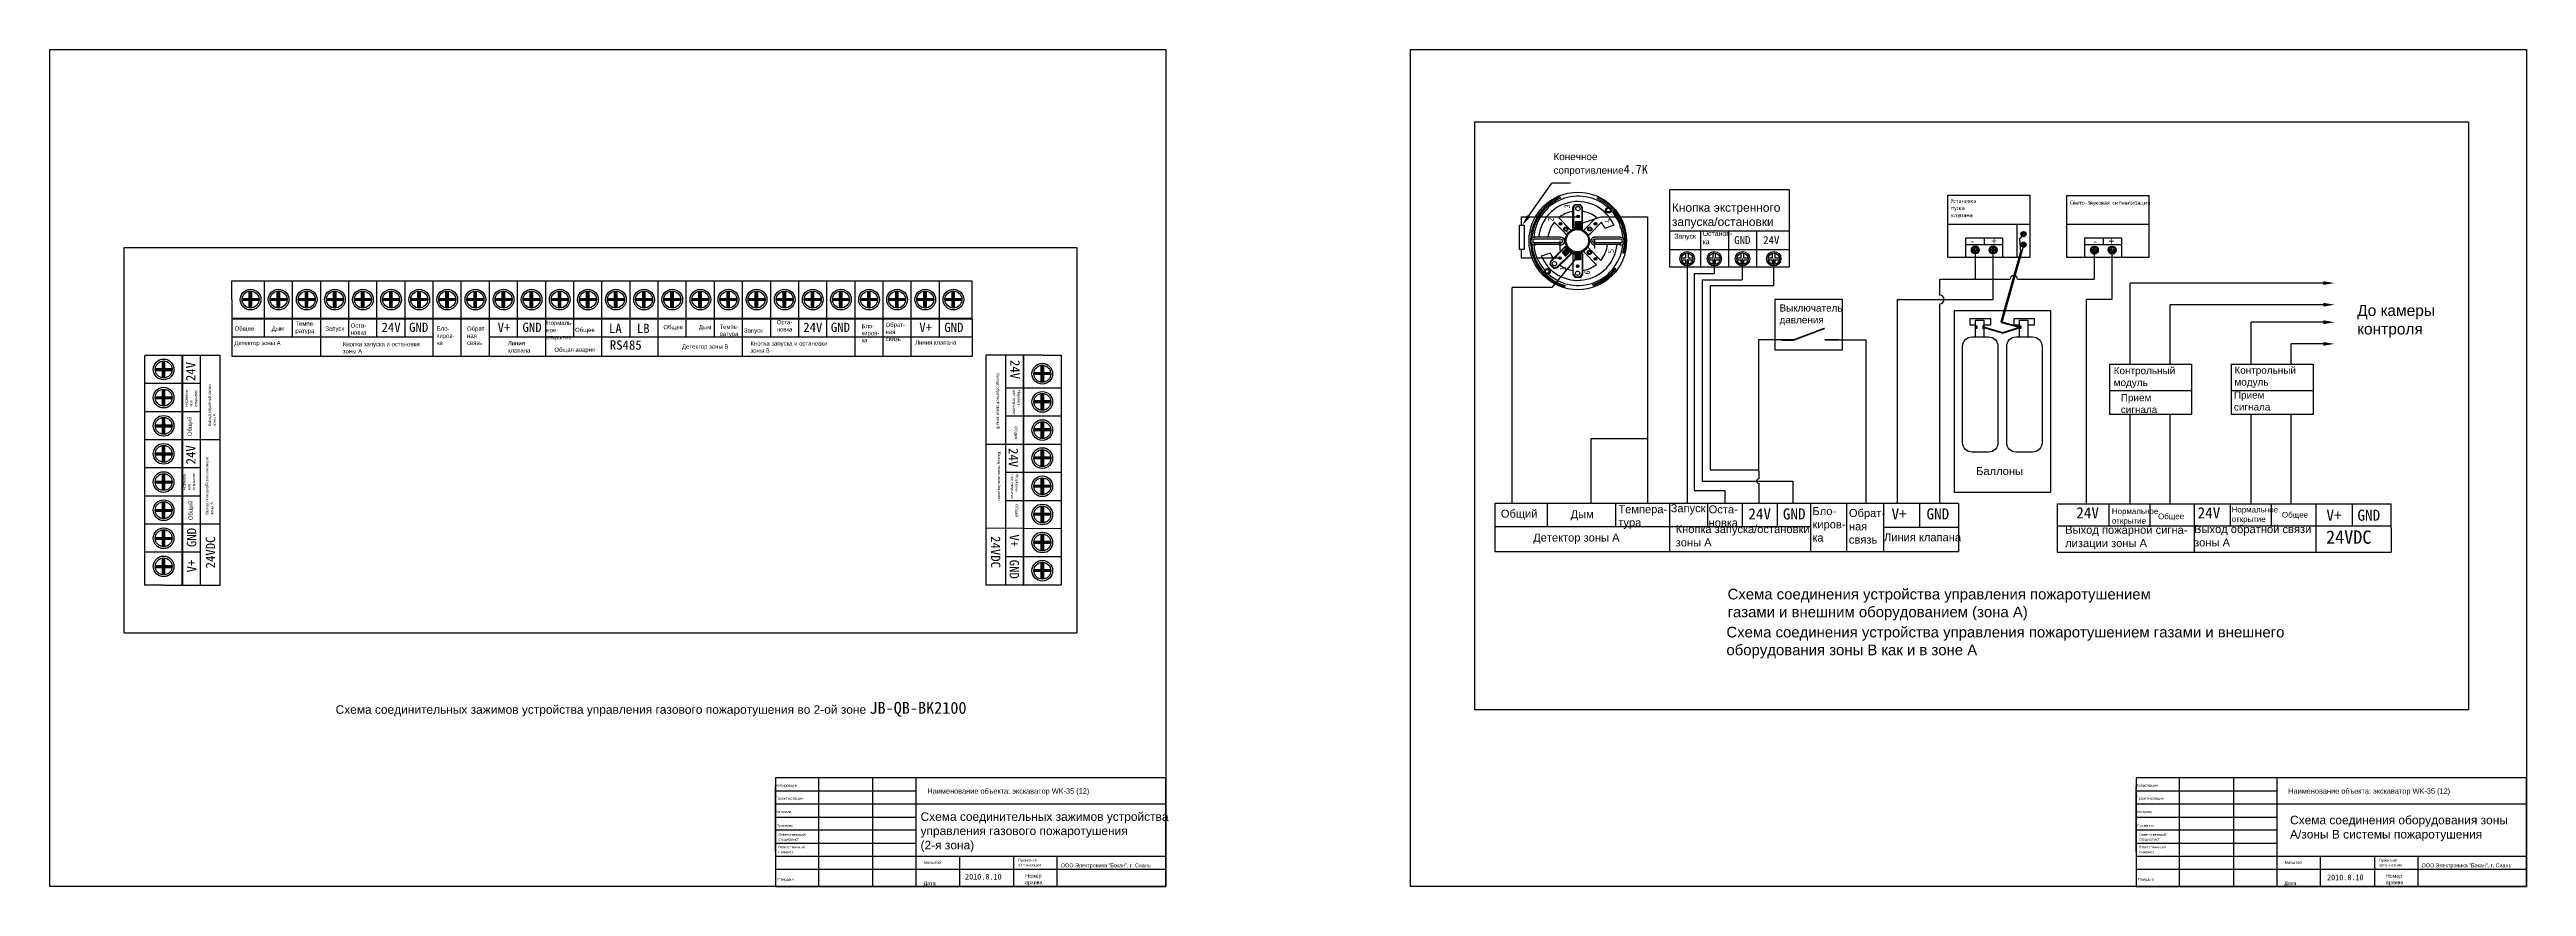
# Model space of a CAD drawing. Extents: x 48388 to 147340, y 33806 to 122092.
# Drawn here: x 81004 to 98419, y 61058 to 66939 of the extents above; entities that cross this region are included whole.
import ezdxf

# ---------------------------------------------------------------- set-up
doc = ezdxf.new("R2010")
doc.units = 0
doc.header["$LTSCALE"] = 1000
doc.header["$MEASUREMENT"] = 0
doc.layers.get('0').update_dxf_attribs({"linetype": 'CONTINUOUS'})
doc.styles.add('_TEL_DIM', font='SIMPLEX', dxfattribs={"width": 0.8, "height": 3.5, "bigfont": 'HZTXT'})
doc.styles.get("Standard").update_dxf_attribs({"font": 'GBENOR', "bigfont": 'GBCBIG'})

msp = doc.modelspace()

# ---------------------------------------------------------------- texts
at = {"attachment_point": 1}
for s, insert, char_height, width in [('{\\fArial|b0|i0|c204|p34;\\H0.8x;Конечное сопротивление\\fSimSun|b0|i0|c134|p2;\\H1.25x;4.7K}', (91578, 66212), 62.5, 921.92), ('{\\fArial|b0|i0|c204|p34;\\H0.768x;Кнопка экстренного \\fArial|b0|i0|c0|p34;\\P\\fArial|b0|i0|c204|p34;запуска/остановки}', (92411, 65859), 78.12, 1475.07), ('{\\fArial|b0|i0|c204|p34;\\H0.625x;Останов-\\Pка}', (92627, 65664), 56, 166.79), ('{\\fArial|b0|i0|c204|p34;Запуск}', (92427, 65645), 35, 166.79), ('{\\f宋体|b0|i0|c134|p54;GND}', (92849, 65628), 56, 166.79), ('{\\f宋体|b0|i0|c134|p54;24V}', (93052, 65628), 56, 166.79), ('{\\f黑体|b0|i0|c134|p2;-}', (94506, 65621), 54.78, 71.08), ('{\\f黑体|b0|i0|c134|p2;+}', (94657, 65621), 54.78, 71.08), ('{\\f宋体|b0|i0|c134|p54;-}', (95368, 65620), 54.78, 71.08), ('{\\f宋体|b0|i0|c134|p54;+}', (95482, 65620), 54.78, 71.08), ('{\\fArial|b0|i0|c204|p34;\\H0.64809x;Выключатель\\Pдавления}', (93167, 65148), 77.15, 682.05), ('{\\fArial|b0|i0|c204|p34;\\H0.832x;До камеры\\Pконтроля}', (97229, 65145), 93.75, 2645.25), ('{\\fArial|b0|i0|c204|p34;\\H0.60876x;Общее}', (82305, 64993), 49.28, 143.97), ('{\\fArial|b0|i0|c204|p34;Дым}', (82566, 64994), 30, 143.97), ('{\\fArial|b0|i0|c204|p34;Темпе-\\Pратура}', (82732, 65028), 30, 143.97), ('{\\fArial|b0|i0|c204|p34;Запуск}', (82943, 64993), 30, 143.97), ('{\\fArial|b0|i0|c204|p34;Оста-\\Pновка}', (83121, 65015), 30, 143.97), ('{\\f宋体|b0|i0|c134|p54;24V}', (83338, 65020), 65.89, 192.5), ('{\\f宋体|b0|i0|c134|p54;GND}', (83532, 65020), 65.89, 192.5), ('{\\fArial|b0|i0|c204|p34;Бло-\\Pкиров-\\Pка}', (83727, 64993), 30, 143.97), ('{\\fArial|b0|i0|c204|p34;Обрат-\\Pная\\Pсвязь}', (83939, 64993), 30, 143.97), ('{\\f宋体|b0|i0|c134|p54;V+}', (84154, 65020), 65.89, 192.5), ('{\\f宋体|b0|i0|c134|p54;GND}', (84329, 65020), 65.89, 192.5), ('{\\fArial|b0|i0|c204|p34;Нормаль-\\Pное открытие}', (84496, 65033), 30, 143.97), ('{\\fArial|b0|i0|c204|p34;Общее}', (84699, 64984), 30, 143.97), ('{\\f宋体|b0|i0|c134|p54;LA}', (84937, 65012), 65.89, 192.5), ('{\\f宋体|b0|i0|c134|p54;LB}', (85133, 65012), 65.89, 192.5), ('{\\fArial|b0|i0|c204|p34;\\H0.60876x;Общее}', (85320, 65004), 49.28, 143.97), ('{\\fArial|b0|i0|c204|p34;Дым}', (85569, 65004), 30, 143.97), ('{\\fArial|b0|i0|c204|p34;Темпе-\\Pратура}', (85714, 65006), 30, 143.97), ('{\\fArial|b0|i0|c204|p34;Запуск}', (85887, 64980), 30, 143.97), ('{\\fArial|b0|i0|c204|p34;Оста-\\Pновка}', (86117, 65038), 30, 143.97), ('{\\f宋体|b0|i0|c134|p54;24V}', (86303, 65020), 65.89, 192.5), ('{\\f宋体|b0|i0|c134|p54;GND}', (86497, 65020), 65.89, 192.5), ('{\\fArial|b0|i0|c204|p34;Бло-\\Pкиров-\\Pка}', (86713, 65011), 30, 143.97), ('{\\fArial|b0|i0|c204|p34;Обрат-\\Pная\\Pсвязь}', (86882, 65020), 30, 143.97), ('{\\f宋体|b0|i0|c134|p54;V+}', (87119, 65020), 65.89, 192.5), ('{\\f宋体|b0|i0|c134|p54;GND}', (87295, 65020), 65.89, 192.5), ('{\\fArial|b0|i0|c204|p34;Детектор зоны А}', (82303, 64892), 30, 461.55), ('{\\fArial|b0|i0|c204|p34;Кнопка запуска и остановки зоны А}', (83066, 64884), 30, 583.1), ('{\\fArial|b0|i0|c204|p34;\\H0.60876x;Линия клапана}', (84226, 64890), 49.28, 167.39), ('{\\fArial|b0|i0|c204|p34;Общая авария}', (84553, 64845), 30, 424.69), ('{\\f宋体|b0|i0|c134|p54;RS485}', (84943, 64896), 65.89, 276.71), ('{\\fArial|b0|i0|c204|p34;Детектор зоны \\fArial|b0|i0|c0|p34;B}', (85451, 64867), 30, 461.55), ('{\\fArial|b0|i0|c204|p34;Кнопка запуска и остановки зоны \\fArial|b0|i0|c0|p34;B}', (85932, 64889), 30, 583.1), ('{\\fArial|b0|i0|c204|p34;\\H0.60876x;Линия клапана}', (87090, 64896), 49.28, 288.17), ('{\\fArial|b0|i0|c204|p34;\\H0.52884x;Контрольный \\Pмодуль}', (95517, 64708), 94.55, 835.84), ('{\\fArial|b0|i0|c204|p34;\\H0.52884x;Контрольный \\Pмодуль}', (96366, 64711), 94.55, 835.84), ('{\\fArial|b0|i0|c204|p34;\\H0.66667x;Прием сигнала}', (95567, 64518), 75, 450.78), ('{\\fArial|b0|i0|c204|p34;\\H0.66667x;Прием сигнала}', (96362, 64536), 75, 450.78), ('{\\fArial|b0|i0|c204|p34;\\H0.5923x;Баллоны}', (94550, 64005), 94.55, 835.84), ('{\\fArial|b0|i0|c204|p34;Запуск}', (92402, 63744), 56, 290.33), ('{\\fArial|b0|i0|c204|p34;\\H0.7168x;Общий}', (91208, 63706), 78.12, 290.33), ('{\\fArial|b0|i0|c204|p34;Дым}', (91698, 63702), 56, 290), ('{\\fArial|b0|i0|c204|p34;Темпера-\\Pтура}', (92034, 63737), 56, 290.33), ('{\\fArial|b0|i0|c204|p34;\\H0.59733x;Кнопка запуска/остановки зоны А}', (92437, 63597), 93.75, 944.34), ('{\\fArial|b0|i0|c204|p34;\\H0.7168x;Оста-\\Pновка}', (92669, 63736), 78.12, 290.33), ('{\\f宋体|b0|i0|c134|p2;24V}', (92948, 63715), 78.12, 290.33), ('{\\f宋体|b0|i0|c134|p2;GND}', (93191, 63715), 78.12, 290.33), ('{\\fArial|b0|i0|c204|p34;\\H0.59733x;Бло-\\Pкиров-\\Pка}', (93399, 63724), 93.75, 117.04), ('{\\fArial|b0|i0|c204|p34;\\H0.59733x;Обрат-\\Pная\\Pсвязь}', (93655, 63710), 93.75, 117.04), ('{\\f宋体|b0|i0|c134|p2;V+}', (93955, 63715), 78.12, 290.33), ('{\\f宋体|b0|i0|c134|p2;GND}', (94201, 63715), 78.12, 290.33), ('{\\fArial|b0|i0|c204|p34;\\H0.59733x;Выход пожарной сигна-\\Pлизации зоны А}', (95176, 63592), 93.75, 921.92), ('{\\f宋体|b0|i0|c134|p2;24V}', (95254, 63723), 78.12, 290.33), ('{\\fArial|b0|i0|c204|p34;\\H0.512x;Нормальное\\Pоткрытие}', (95504, 63715), 78.12, 290.33), ('{\\fArial|b0|i0|c204|p34;\\H0.512x;Общее}', (95829, 63679), 78.12, 290.33), ('{\\fArial|b0|i0|c204|p34;\\H0.59733x;Выход обратной связи\\Pзоны А}', (96082, 63597), 93.75, 921.92), ('{\\f宋体|b0|i0|c134|p2;24V}', (96107, 63723), 78.12, 290.33), ('{\\fArial|b0|i0|c204|p34;\\H0.512x;Нормальное\\Pоткрытие}', (96346, 63726), 78.12, 290.33), ('{\\fArial|b0|i0|c204|p34;\\H0.512x;Общее}', (96700, 63690), 78.12, 290.33), ('{\\f宋体|b0|i0|c134|p2;V+}', (97013, 63706), 78.12, 290.33), ('{\\f宋体|b0|i0|c134|p2;GND}', (97231, 63706), 78.12, 290.33), ('{\\fArial|b0|i0|c204|p34;\\H0.59733x;Детектор зоны А}', (91435, 63538), 93.75, 921.92), ('{\\fArial|b0|i0|c204|p34;\\H0.59733x;Линия клапана}', (93902, 63540), 93.75, 561.24), ('{\\f黑体|b0|i0|c134|p2;24VDC}', (97010, 63560), 93.75, 383.7), ('{\\fArial|b0|i0|c204|p34;\\H0.75x;Схема соединения устройства управления пожаротушением газами и внешним оборудованием (зона А)}', (92802, 63150), 100, 3021.24), ('{\\fArial|b0|i0|c204|p34;\\H0.75x;Схема соединения устройства управления пожаротушением газами и внешнего оборудования зоны В как и в зоне А}', (92794, 62883), 100, 3923), ('{\\fArial|b0|i0|c204|p34;\\H0.7174x;Схема соединительных зажимов устройства управления газового пожаротушения во 2-ой зоне \\fSimSun|b0|i0|c134|p54;\\H1.3939x;JB-QB-BK2100}', (83015, 62355), 83.635, 4494.71), ('{\\fArial|b0|i0|c204|p34;\\H0.51191x;Наименование объекта: экскаватор \\fArial|b0|i0|c0|p34;WK-35 (12)}', (87176, 61747), 72.28, 1243.69), ('{\\fArial|b0|i0|c204|p34;\\H0.51191x;Наименование объекта: экскаватор \\fArial|b0|i0|c0|p34;WK-35 (12)}', (96744, 61747), 72.28, 1243.69), ('{\\fArial|b0|i0|c204|p34;\\H0.7174x;Схема соединительных зажимов устройства \\fArial|b0|i0|c0|p34;\\P\\fArial|b0|i0|c204|p34;управления газового пожаротушения \\fArial|b0|i0|c0|p34;\\P\\fArial|b0|i0|c204|p34;(2-я зона)}', (87128, 61579), 83.64, 4494.71), ('{\\fArial|b0|i0|c204|p34;\\H0.75x;Схема соединения оборудования зоны А/зоны В системы пожаротушения}', (96757, 61555), 80, 1554.21), ('{\\fSimHei|b0|i0|c134|p2;2010.8.10}', (87441, 61147), 40, 306.82), ('{\\fArial|b0|i0|c204|p34;\\H0.58442x;ООО Электроника "Бокан", г. Сиань}', (88115, 61220), 46.2, 1147.08), ('{\\fSimHei|b0|i0|c134|p2;2010.8.10}', (97017, 61142), 40, 306.82), ('{\\fArial|b0|i0|c204|p34;\\H0.58442x;ООО Электроника "Бокан", г. Сиань}', (97682, 61220), 46.2, 1147.08)]:
    msp.add_mtext(s, dxfattribs=dict(at, insert=insert, char_height=char_height, width=width))
for s, insert, char_height, width, rotation in [('{\\f黑体|b0|i0|c134|p2;3}', (91655, 65823), 39.61, 8.3, 90), ('2', (91539, 65730), 39.6, 14.52, 90), ('4', (91938, 65720), 39.6, 4.15, 90), ('5', (91963, 65508), 39.6, 8.3, 90), ('{\\f黑体|b0|i0|c134|p2;1}', (91624, 65386), 39.61, 16.6, 90), ('{\\f黑体|b0|i0|c134|p2;6}', (91795, 65359), 39.61, 8.3, 90), ('{\\f宋体|b0|i0|c134|p54;24V}', (81963, 64609), 65.89, 192.5, 90), ('{\\fArial|b0|i0|c204|p34;\\H0.40584x;Выход обратной связи\\fArial|b0|i0|c0|p34; \\fArial|b0|i0|c204|p34;зоны В}', (87683, 64664), 49.28, 421.25, 270), ('{\\f宋体|b0|i0|c134|p54;24V}', (87826, 64758), 65.89, 192.5, 270), ('{\\fArial|b0|i0|c204|p34;Нормаль-\\Pное открытие}', (81955, 64429), 20, 143.97, 90), ('{\\fArial|b0|i0|c204|p34;\\H0.40584x;Выход обратной связи\\Pзоны А}', (82119, 64291), 49.28, 499.59, 90), ('{\\fArial|b0|i0|c204|p34;\\H0.40584x;Нормаль-\\Pное открытие}', (87830, 64547), 49.28, 180.12, 270), ('{\\fArial|b0|i0|c204|p34;Общий}', (81974, 64223), 30, 143.97, 90), ('{\\fArial|b0|i0|c204|p34;Общий}', (87810, 64292), 20, 143.97, 270), ('{\\f宋体|b0|i0|c134|p54;24V}', (81964, 64024), 65.89, 192.5, 90), ('{\\fArial|b0|i0|c204|p34;\\H0.40584x;Выход неавтомат/автомат}', (87692, 64110), 49.28, 499.59, 270), ('{\\f宋体|b0|i0|c134|p54;24V}', (87814, 64139), 65.89, 192.5, 270), ('{\\fArial|b0|i0|c204|p34;Нормаль-\\Pное открытие}', (81940, 63842), 20, 143.97, 90), ('{\\fArial|b0|i0|c204|p34;\\H0.40584x;Выход пожарной сигнализации \\Pзоны А}', (82101, 63670), 49.28, 499.59, 90), ('{\\fArial|b0|i0|c204|p34;\\H0.40584x;Нормаль-\\Pное открытие}', (87816, 63953), 49.28, 180.12, 270), ('{\\fArial|b0|i0|c204|p34;Общий}', (81980, 63632), 30, 143.97, 90), ('{\\fArial|b0|i0|c204|p34;Общий}', (87815, 63744), 20, 143.97, 270), ('{\\f宋体|b0|i0|c134|p54;GND}', (81969, 63443), 65.89, 192.5, 90), ('{\\f宋体|b0|i0|c134|p54;24VDC}', (82102, 63293), 65.89, 232.16, 90), ('{\\f宋体|b0|i0|c134|p54;24VDC}', (87689, 63520), 65.89, 232.16, 270), ('{\\f宋体|b0|i0|c134|p54;V+}', (87820, 63532), 65.89, 192.5, 270), ('{\\f宋体|b0|i0|c134|p54;V+}', (81969, 63265), 65.89, 192.5, 90), ('{\\f宋体|b0|i0|c134|p54;GND}', (87820, 63354), 65.89, 192.5, 270)]:
    msp.add_mtext(s, dxfattribs=dict(at, insert=insert, char_height=char_height, width=width, rotation=rotation))
at = {"attachment_point": 1, "style": '_TEL_DIM'}
for s, insert, char_height, width in [('{\\Fsimplex,hztxt|c204;Установка пуска клапана}', (94372, 65891), 30, 1.88), ('{\\fArial|b0|i0|c204|p34;Масштаб}', (87151, 61237), 20, 1070.76), ('{\\fArial|b0|i0|c204|p34;Номер архива}', (87863, 61146), 27, 30.46), ('{\\fArial|b0|i0|c204|p34;Масштаб}', (96719, 61237), 20, 1070.76), ('{\\fArial|b0|i0|c204|p34;Номер архива}', (97430, 61146), 27, 30.46), ('{\\fArial|b0|i0|c204|p34;Дата}', (87149, 61094), 27, 30.78), ('{\\fArial|b0|i0|c204|p34;Дата}', (96716, 61094), 27, 30.78)]:
    msp.add_mtext(s, dxfattribs=dict(at, insert=insert, char_height=char_height, width=width))
for s, insert, char_height in [('{\\Fsimplex,hztxt|c204;Свето-звуковая сигнализация}', (95211, 65878), 30), ('{\\Fsimplex,hztxt|c204;Проектировщик}', (86109, 61688), 20), ('{\\Fsimplex,hztxt|c204;Копировщик}', (86110, 61779), 20), ('{\\Fsimplex,hztxt|c204;Проектировщик}', (95676, 61688), 20), ('{\\Fsimplex,hztxt|c204;Копировщик}', (95678, 61779), 20), ('{\\Fsimplex,hztxt|c204;Контроль}', (86107, 61594), 20), ('{\\Fsimplex,hztxt|c204;Проверил}', (86115, 61497), 20), ('{\\Fsimplex,hztxt|c204;Контроль}', (95675, 61594), 20), ('{\\Fsimplex,hztxt|c204;Проверил}', (95683, 61497), 20), ('{\\Fsimplex,hztxt|c204;Ответственный\\Pинженер}', (86127, 61345), 20), ('{\\Fsimplex,hztxt|c204;Ответственный\\Pспециалист}', (86129, 61433), 20), ('{\\Fsimplex,hztxt|c204;Ответственный\\Pинженер}', (95694, 61345), 20), ('{\\Fsimplex,hztxt|c204;Ответственный\\Pспециалист}', (95697, 61433), 20), ('{\\Fsimplex,hztxt|c204;Проектная\\Pорганизация}', (87816, 61253), 20), ('{\\Fsimplex,hztxt|c204;Проектная\\Pорганизация}', (97384, 61253), 20), ('{\\Fsimplex,hztxt|c204;Утвердил}', (86118, 61118), 20), ('{\\Fsimplex,hztxt|c204;Утвердил}', (95686, 61118), 20)]:
    msp.add_mtext(s, dxfattribs=dict(at, insert=insert, char_height=char_height))

# ---------------------------------------------------------------- hatches: boundary and pattern name
for points in [[(82476, 65190), (82423, 65190), (82423, 65242, 0.065158), (82407, 65241), (82407, 65190), (82358, 65190, 0.032725), (82357, 65182, 0.032337), (82358, 65175), (82407, 65175), (82407, 65124, 0.065158), (82423, 65123), (82423, 65175), (82476, 65175, 0.032337), (82476, 65182, 0.032725)], [(82673, 65190), (82620, 65190), (82620, 65242, 0.065158), (82605, 65241), (82605, 65190), (82555, 65190, 0.032725), (82555, 65182, 0.032337), (82555, 65175), (82605, 65175), (82605, 65124, 0.065158), (82620, 65123), (82620, 65175), (82673, 65175, 0.032337), (82674, 65182, 0.032725)], [(82871, 65190), (82818, 65190), (82818, 65242, 0.065158), (82803, 65241), (82803, 65190), (82753, 65190, 0.032725), (82752, 65182, 0.032337), (82753, 65175), (82803, 65175), (82803, 65124, 0.065158), (82818, 65123), (82818, 65175), (82871, 65175, 0.032337), (82872, 65182, 0.032725)], [(83069, 65190), (83016, 65190), (83016, 65242, 0.065158), (83000, 65241), (83000, 65190), (82951, 65190, 0.032725), (82950, 65182, 0.032337), (82951, 65175), (83000, 65175), (83000, 65124, 0.065158), (83016, 65123), (83016, 65175), (83069, 65175, 0.032337), (83069, 65182, 0.032725)], [(83266, 65190), (83213, 65190), (83213, 65242, 0.065158), (83198, 65241), (83198, 65190), (83148, 65190, 0.032725), (83148, 65182, 0.032337), (83148, 65175), (83198, 65175), (83198, 65124, 0.065158), (83213, 65123), (83213, 65175), (83266, 65175, 0.032337), (83267, 65182, 0.032725)], [(83464, 65190), (83411, 65190), (83411, 65242, 0.065158), (83396, 65241), (83396, 65190), (83346, 65190, 0.032725), (83345, 65182, 0.032337), (83346, 65175), (83396, 65175), (83396, 65124, 0.065158), (83411, 65123), (83411, 65175), (83464, 65175, 0.032337), (83465, 65182, 0.032725)], [(83662, 65190), (83609, 65190), (83609, 65242, 0.065158), (83593, 65241), (83593, 65190), (83544, 65190, 0.032725), (83543, 65182, 0.032337), (83544, 65175), (83593, 65175), (83593, 65124, 0.065158), (83609, 65123), (83609, 65175), (83662, 65175, 0.032337), (83662, 65182, 0.032725)], [(83859, 65190), (83806, 65190), (83806, 65242, 0.065158), (83791, 65241), (83791, 65190), (83741, 65190, 0.032725), (83741, 65182, 0.032337), (83741, 65175), (83791, 65175), (83791, 65124, 0.065158), (83806, 65123), (83806, 65175), (83859, 65175, 0.032337), (83860, 65182, 0.032725)], [(84057, 65190), (84004, 65190), (84004, 65242, 0.065158), (83989, 65241), (83989, 65190), (83939, 65190, 0.032725), (83939, 65182, 0.032337), (83939, 65175), (83989, 65175), (83989, 65124, 0.065158), (84004, 65123), (84004, 65175), (84057, 65175, 0.032337), (84058, 65182, 0.032725)], [(84255, 65190), (84202, 65190), (84202, 65242, 0.065158), (84186, 65241), (84186, 65190), (84137, 65190, 0.032725), (84136, 65182, 0.032337), (84137, 65175), (84186, 65175), (84186, 65124, 0.065158), (84202, 65123), (84202, 65175), (84255, 65175, 0.032337), (84255, 65182, 0.032725)], [(84452, 65190), (84399, 65190), (84399, 65242, 0.065158), (84384, 65241), (84384, 65190), (84334, 65190, 0.032725), (84334, 65182, 0.032337), (84334, 65175), (84384, 65175), (84384, 65124, 0.065158), (84399, 65123), (84399, 65175), (84452, 65175, 0.032337), (84453, 65182, 0.032725)], [(84650, 65190), (84597, 65190), (84597, 65242, 0.065158), (84582, 65241), (84582, 65190), (84532, 65190, 0.032725), (84532, 65182, 0.032337), (84532, 65175), (84582, 65175), (84582, 65124, 0.065158), (84597, 65123), (84597, 65175), (84650, 65175, 0.032337), (84651, 65182, 0.032725)], [(84848, 65190), (84795, 65190), (84795, 65242, 0.065158), (84779, 65241), (84779, 65190), (84730, 65190, 0.032725), (84729, 65182, 0.032337), (84730, 65175), (84779, 65175), (84779, 65124, 0.065158), (84795, 65123), (84795, 65175), (84848, 65175, 0.032337), (84848, 65182, 0.032725)], [(85046, 65190), (84993, 65190), (84993, 65242, 0.065158), (84977, 65241), (84977, 65190), (84927, 65190, 0.032725), (84927, 65182, 0.032337), (84927, 65175), (84977, 65175), (84977, 65124, 0.065158), (84993, 65123), (84993, 65175), (85046, 65175, 0.032337), (85046, 65182, 0.032725)], [(85243, 65190), (85190, 65190), (85190, 65242, 0.065158), (85175, 65241), (85175, 65190), (85125, 65190, 0.032725), (85125, 65182, 0.032337), (85125, 65175), (85175, 65175), (85175, 65124, 0.065158), (85190, 65123), (85190, 65175), (85243, 65175, 0.032337), (85244, 65182, 0.032725)], [(85441, 65190), (85388, 65190), (85388, 65242, 0.065158), (85372, 65241), (85372, 65190), (85323, 65190, 0.032725), (85322, 65182, 0.032337), (85323, 65175), (85372, 65175), (85372, 65124, 0.065158), (85388, 65123), (85388, 65175), (85441, 65175, 0.032337), (85441, 65182, 0.032725)], [(85639, 65190), (85586, 65190), (85586, 65242, 0.065158), (85570, 65241), (85570, 65190), (85521, 65190, 0.032725), (85520, 65182, 0.032337), (85520, 65175), (85570, 65175), (85570, 65124, 0.065158), (85586, 65123), (85586, 65175), (85639, 65175, 0.032337), (85639, 65182, 0.032725)], [(85836, 65190), (85783, 65190), (85783, 65242, 0.065158), (85768, 65241), (85768, 65190), (85718, 65190, 0.032725), (85718, 65182, 0.032337), (85718, 65175), (85768, 65175), (85768, 65124, 0.065158), (85783, 65123), (85783, 65175), (85836, 65175, 0.032337), (85837, 65182, 0.032725)], [(86034, 65190), (85981, 65190), (85981, 65242, 0.065158), (85965, 65241), (85965, 65190), (85916, 65190, 0.032725), (85915, 65182, 0.032337), (85916, 65175), (85965, 65175), (85965, 65124, 0.065158), (85981, 65123), (85981, 65175), (86034, 65175, 0.032337), (86034, 65182, 0.032725)], [(86232, 65190), (86179, 65190), (86179, 65242, 0.065158), (86163, 65241), (86163, 65190), (86114, 65190, 0.032725), (86113, 65182, 0.032337), (86114, 65175), (86163, 65175), (86163, 65124, 0.065158), (86179, 65123), (86179, 65175), (86232, 65175, 0.032337), (86232, 65182, 0.032725)], [(86376, 65190), (86376, 65242, 0.065158), (86361, 65241), (86361, 65190), (86311, 65190, 0.032725), (86311, 65182, 0.032337), (86311, 65175), (86361, 65175), (86361, 65124, 0.065158), (86376, 65123), (86376, 65175), (86429, 65175, 0.032337), (86430, 65182, 0.032725), (86429, 65190)], [(86574, 65190), (86574, 65242, 0.065158), (86559, 65241), (86559, 65190), (86509, 65190, 0.032725), (86508, 65182, 0.032337), (86509, 65175), (86559, 65175), (86559, 65124, 0.065158), (86574, 65123), (86574, 65175), (86627, 65175, 0.032337), (86628, 65182, 0.032725), (86627, 65190)], [(86772, 65190), (86772, 65242, 0.065158), (86756, 65241), (86756, 65190), (86707, 65190, 0.032725), (86706, 65182, 0.032337), (86707, 65175), (86756, 65175), (86756, 65124, 0.065158), (86772, 65123), (86772, 65175), (86825, 65175, 0.032337), (86825, 65182, 0.032725), (86825, 65190)], [(86969, 65190), (86969, 65242, 0.065158), (86954, 65241), (86954, 65190), (86904, 65190, 0.032725), (86904, 65182, 0.032337), (86904, 65175), (86954, 65175), (86954, 65124, 0.065158), (86969, 65123), (86969, 65175), (87022, 65175, 0.032337), (87023, 65182, 0.032725), (87022, 65190)], [(87167, 65190), (87167, 65242, 0.065158), (87152, 65241), (87152, 65190), (87102, 65190, 0.032725), (87101, 65182, 0.032337), (87102, 65175), (87152, 65175), (87152, 65124, 0.065158), (87167, 65123), (87167, 65175), (87220, 65175, 0.032337), (87221, 65182, 0.032725), (87220, 65190)], [(87365, 65190), (87365, 65242, 0.065158), (87349, 65241), (87349, 65190), (87300, 65190, 0.032725), (87299, 65182, 0.032337), (87300, 65175), (87349, 65175), (87349, 65124, 0.065158), (87365, 65123), (87365, 65175), (87418, 65175, 0.032337), (87418, 65182, 0.032725), (87418, 65190)], [(81798, 64697), (81746, 64697, 0.02528), (81746, 64691, 0.039813), (81747, 64681), (81798, 64681), (81798, 64632, 0.065131), (81813, 64632), (81813, 64681), (81864, 64681, 0.039813), (81865, 64691, 0.02528), (81865, 64697), (81813, 64697), (81813, 64750, 0.065131), (81798, 64750)], [(87992, 64655), (88043, 64655, 0.02528), (88044, 64661, 0.039813), (88043, 64670), (87992, 64670), (87992, 64720, 0.065131), (87977, 64720), (87977, 64670), (87925, 64670, 0.039813), (87925, 64661, 0.02528), (87925, 64655), (87977, 64655), (87977, 64602, 0.065131), (87992, 64602)], [(81798, 64499), (81746, 64499, 0.02528), (81746, 64493, 0.039813), (81747, 64484), (81798, 64484), (81798, 64434, 0.065131), (81813, 64434), (81813, 64484), (81864, 64484, 0.039813), (81865, 64493, 0.02528), (81865, 64499), (81813, 64499), (81813, 64552, 0.065131), (81798, 64552)], [(87992, 64457), (88043, 64457, 0.02528), (88044, 64463, 0.039813), (88043, 64472), (87992, 64472), (87992, 64522, 0.065131), (87977, 64522), (87977, 64472), (87925, 64472, 0.039813), (87925, 64463, 0.02528), (87925, 64457), (87977, 64457), (87977, 64404, 0.065131), (87992, 64404)], [(81798, 64301), (81746, 64301, 0.02528), (81746, 64295, 0.039813), (81747, 64286), (81798, 64286), (81798, 64236, 0.065131), (81813, 64236), (81813, 64286), (81864, 64286, 0.039813), (81865, 64295, 0.02528), (81865, 64301), (81813, 64301), (81813, 64354, 0.065131), (81798, 64354)], [(87992, 64259), (88043, 64259, 0.02528), (88044, 64265, 0.039813), (88043, 64275), (87992, 64275), (87992, 64324, 0.065131), (87977, 64324), (87977, 64275), (87925, 64275, 0.039813), (87925, 64265, 0.02528), (87925, 64259), (87977, 64259), (87977, 64206, 0.065131), (87992, 64206)], [(81798, 64104), (81746, 64104, 0.02528), (81746, 64098, 0.039813), (81747, 64088), (81798, 64088), (81798, 64039, 0.065131), (81813, 64039), (81813, 64088), (81864, 64088, 0.039813), (81865, 64098, 0.02528), (81865, 64104), (81813, 64104), (81813, 64157, 0.065131), (81798, 64157)], [(87992, 64062), (88043, 64062, 0.02528), (88044, 64068, 0.039813), (88043, 64077), (87992, 64077), (87992, 64127, 0.065131), (87977, 64127), (87977, 64077), (87925, 64077, 0.039813), (87925, 64068, 0.02528), (87925, 64062), (87977, 64062), (87977, 64009, 0.065131), (87992, 64009)], [(81798, 63906), (81746, 63906, 0.02528), (81746, 63900, 0.039813), (81747, 63891), (81798, 63891), (81798, 63841, 0.065131), (81813, 63841), (81813, 63891), (81864, 63891, 0.039813), (81865, 63900, 0.02528), (81865, 63906), (81813, 63906), (81813, 63959, 0.065131), (81798, 63959)], [(87992, 63864), (88043, 63864, 0.02528), (88044, 63870, 0.039813), (88043, 63879), (87992, 63879), (87992, 63929, 0.065131), (87977, 63929), (87977, 63879), (87925, 63879, 0.039813), (87925, 63870, 0.02528), (87925, 63864), (87977, 63864), (87977, 63811, 0.065131), (87992, 63811)], [(81798, 63708), (81746, 63708, 0.02528), (81746, 63702, 0.039813), (81747, 63693), (81798, 63693), (81798, 63643, 0.065131), (81813, 63643), (81813, 63693), (81864, 63693, 0.039813), (81865, 63702, 0.02528), (81865, 63708), (81813, 63708), (81813, 63761, 0.065131), (81798, 63761)], [(87992, 63666), (88043, 63666, 0.02528), (88044, 63672, 0.039813), (88043, 63682), (87992, 63682), (87992, 63731, 0.065131), (87977, 63731), (87977, 63682), (87925, 63682, 0.039813), (87925, 63672, 0.02528), (87925, 63666), (87977, 63666), (87977, 63613, 0.065131), (87992, 63613)], [(81798, 63511), (81746, 63511, 0.02528), (81746, 63505, 0.039813), (81747, 63495), (81798, 63495), (81798, 63446, 0.065131), (81813, 63446), (81813, 63495), (81864, 63495, 0.039813), (81865, 63505, 0.02528), (81865, 63511), (81813, 63511), (81813, 63564, 0.065131), (81798, 63564)], [(87992, 63469), (88043, 63469, 0.02528), (88044, 63475, 0.039813), (88043, 63484), (87992, 63484), (87992, 63534, 0.065131), (87977, 63534), (87977, 63484), (87925, 63484, 0.039813), (87925, 63475, 0.02528), (87925, 63469), (87977, 63469), (87977, 63416, 0.065131), (87992, 63416)], [(81798, 63313), (81746, 63313, 0.02528), (81746, 63307, 0.039813), (81747, 63298), (81798, 63298), (81798, 63248, 0.065131), (81813, 63248), (81813, 63298), (81864, 63298, 0.039813), (81865, 63307, 0.02528), (81865, 63313), (81813, 63313), (81813, 63366, 0.065131), (81798, 63366)], [(87992, 63271), (88043, 63271, 0.02528), (88044, 63277, 0.039813), (88043, 63286), (87992, 63286), (87992, 63336, 0.065131), (87977, 63336), (87977, 63286), (87925, 63286, 0.039813), (87925, 63277, 0.02528), (87925, 63271), (87977, 63271), (87977, 63218, 0.065131), (87992, 63218)]]:
    msp.add_hatch(color=256).paths.add_polyline_path(points)

# ---------------------------------------------------------------- linework, layer by layer
for p, q in [((81004, 66939), (88852, 66939)), ((81004, 66939), (81004, 61058)), ((88852, 66939), (88852, 61058)), ((90571, 66939), (98419, 66939)), ((90571, 66939), (90571, 61058)), ((98419, 66939), (98419, 61058)), ((91403, 65768), (91566, 66001)), ((91698, 66001), (91567, 66001)), ((91628, 65895), (91623, 65903)), ((91715, 65829), (91726, 65849)), ((91720, 65829), (91729, 65847)), ((91768, 65849), (91726, 65849)), ((91729, 65847), (91766, 65847)), ((91766, 65847), (91778, 65829)), ((91782, 65829), (91768, 65849)), ((91886, 65889), (91891, 65897)), ((93236, 65956), (93236, 65411)), ((94927, 65915), (94927, 65478)), ((95764, 65914), (95764, 65477)), ((91353, 65764), (91749, 65764)), ((91353, 65755), (91353, 65764)), ((91353, 65704), (91353, 65755)), ((91588, 65722), (91585, 65725)), ((91587, 65722), (91662, 65647)), ((91618, 65753), (91615, 65757)), ((91694, 65677), (91618, 65754)), ((91691, 65680), (91702, 65669)), ((91715, 65681), (91715, 65828)), ((91782, 65680), (91715, 65680)), ((91720, 65686), (91720, 65828)), ((91778, 65686), (91720, 65686)), ((91749, 65710), (91912, 65764)), ((91778, 65828), (91778, 65686)), ((91782, 65680), (91782, 65829)), ((91799, 65678), (91789, 65668)), ((91799, 65678), (91877, 65756)), ((91912, 65722), (91833, 65642)), ((91876, 65755), (91881, 65760)), ((91911, 65721), (91915, 65725)), ((91912, 65764), (92238, 65764)), ((91941, 65684), (92004, 65707)), ((92238, 65764), (92238, 63749)), ((92395, 65666), (93236, 65666)), ((92612, 65666), (92612, 65411)), ((92808, 65666), (92808, 65411)), ((93005, 65666), (93005, 65411)), ((94350, 65713), (94927, 65713)), ((94837, 65713), (94837, 65478)), ((95188, 65712), (95764, 65712)), ((91353, 65474), (91353, 65534)), ((91628, 65620), (91442, 65620)), ((91628, 65607), (91442, 65607)), ((91627, 65581), (91443, 65581)), ((91627, 65568), (91443, 65568)), ((91493, 65489), (91557, 65511)), ((91663, 65557), (91557, 65451)), ((91561, 65450), (91661, 65550)), ((91751, 65489), (91567, 65267)), ((91702, 65509), (91602, 65409)), ((91709, 65509), (91605, 65405)), ((91622, 65596), (91622, 65530)), ((91659, 65649), (91671, 65638)), ((91661, 65550), (91702, 65509)), ((91663, 65557), (91710, 65510)), ((91715, 65508), (91715, 65359)), ((91715, 65508), (91782, 65508)), ((91717, 65360), (91717, 65506)), ((91717, 65506), (91779, 65506)), ((91779, 65506), (91779, 65360)), ((91781, 65507), (91781, 65360)), ((91798, 65511), (91788, 65521)), ((91877, 65432), (91798, 65511)), ((91829, 65540), (91819, 65550)), ((91835, 65644), (91823, 65632)), ((91828, 65541), (91907, 65461)), ((92050, 65620), (91864, 65620)), ((92049, 65581), (91865, 65581)), ((92050, 65607), (91866, 65607)), ((91866, 65607), (91866, 65541)), ((92049, 65568), (91866, 65568)), ((92076, 65508), (92067, 65508)), ((92395, 65533), (93236, 65533)), ((94477, 65617), (94736, 65617)), ((94477, 65478), (94477, 65617)), ((94477, 65570), (94736, 65570)), ((94543, 65532), (94543, 65326)), ((94607, 65617), (94607, 65570)), ((94668, 65529), (94668, 65280)), ((94726, 65027), (94863, 65520)), ((94733, 65024), (94886, 65565)), ((94736, 65617), (94736, 65478)), ((94858, 65609), (94882, 65640)), ((94863, 65520), (94858, 65609)), ((95314, 65477), (95314, 65616)), ((95314, 65616), (95573, 65616)), ((95314, 65569), (95573, 65569)), ((95380, 65528), (95380, 65326)), ((95444, 65616), (95444, 65569)), ((95507, 65185), (95507, 65527)), ((95573, 65616), (95573, 65477)), ((82285, 65314), (87490, 65314)), ((82285, 65248), (82285, 65314)), ((82515, 64920), (82515, 65314)), ((82713, 64920), (82713, 65314)), ((82911, 64784), (82911, 65314)), ((83109, 64920), (83109, 65314)), ((83306, 64920), (83306, 65314)), ((83504, 64920), (83504, 65314)), ((83702, 64784), (83702, 65314)), ((83899, 64784), (83899, 65314)), ((84097, 64784), (84097, 65314)), ((84295, 64920), (84295, 65314)), ((84492, 64784), (84492, 65314)), ((84690, 64920), (84690, 65314)), ((84888, 64784), (84888, 65314)), ((85085, 64920), (85085, 65314)), ((85283, 64784), (85283, 65314)), ((85481, 65051), (85481, 65314)), ((85481, 64920), (85481, 65314)), ((85678, 65051), (85678, 65314)), ((85678, 64920), (85678, 65314)), ((85876, 65051), (85876, 65314)), ((85876, 64784), (85876, 65314)), ((86074, 65051), (86074, 65314)), ((86074, 64920), (86074, 65314)), ((86271, 65051), (86271, 65314)), ((86271, 64920), (86271, 65314)), ((86469, 65051), (86469, 65314)), ((86469, 64920), (86469, 65314)), ((86667, 65051), (86667, 65314)), ((86667, 64784), (86667, 65314)), ((86864, 65051), (86864, 65314)), ((86864, 64784), (86864, 65314)), ((87062, 65051), (87062, 65314)), ((87062, 64784), (87062, 65314)), ((87260, 65051), (87260, 65314)), ((87260, 64920), (87260, 65314)), ((87490, 65051), (87490, 65314)), ((91625, 65474), (91353, 65474)), ((91557, 65452), (91553, 65428)), ((91553, 65428), (91582, 65398)), ((91556, 65428), (91560, 65449)), ((91582, 65402), (91556, 65428)), ((91601, 65409), (91582, 65402)), ((91604, 65405), (91582, 65398)), ((91715, 65359), (91729, 65339)), ((91717, 65361), (91730, 65342)), ((91729, 65339), (91770, 65339)), ((91730, 65342), (91769, 65342)), ((91769, 65342), (91779, 65361)), ((91781, 65359), (91770, 65339)), ((91876, 65433), (91881, 65428)), ((91904, 65464), (91911, 65458)), ((92017, 65396), (92011, 65402)), ((92517, 65467), (92517, 63749)), ((92568, 65363), (92568, 63841)), ((92708, 65363), (92568, 65363)), ((92623, 65321), (92623, 63906)), ((92623, 65321), (92905, 65321)), ((92708, 65470), (92708, 65363)), ((92905, 65470), (92905, 65321)), ((93126, 65469), (93126, 65279)), ((94294, 65326), (94789, 65326)), ((94294, 65212), (94294, 65326)), ((94841, 65326), (95380, 65326)), ((82285, 65182), (82285, 65248)), ((82285, 65182), (82285, 65051)), ((91287, 63749), (91287, 65267)), ((91567, 65267), (91287, 65267)), ((91659, 65273), (91660, 65282)), ((91858, 65282), (91854, 65289)), ((92679, 65279), (92679, 63986)), ((93126, 65279), (92679, 65279)), ((93607, 65184), (93607, 64827)), ((93995, 65182), (94668, 65182)), ((93995, 65182), (93995, 63749)), ((94294, 63749), (94294, 65152)), ((94668, 65280), (94668, 65256)), ((94668, 65256), (94668, 65182)), ((94668, 65256), (94668, 65256)), ((95326, 63745), (95326, 65185)), ((95326, 65185), (95507, 65185)), ((95632, 64729), (95632, 65298)), ((95915, 64729), (95915, 65146)), ((82285, 65051), (87490, 65051)), ((82285, 65047), (87490, 65047)), ((82285, 65047), (82285, 64784)), ((87490, 65047), (87490, 64784)), ((94546, 65038), (94604, 65038)), ((94546, 64997), (94554, 64997)), ((94546, 64996), (94553, 64996)), ((94553, 64981), (94546, 64981)), ((94554, 64980), (94546, 64980)), ((94553, 64996), (94553, 64981)), ((94554, 64997), (94554, 64980)), ((94604, 64997), (94597, 64997)), ((94597, 64997), (94597, 64980)), ((94597, 64980), (94604, 64980)), ((94604, 64996), (94598, 64996)), ((94598, 64996), (94598, 64981)), ((94598, 64981), (94604, 64981)), ((94729, 65019), (94726, 65027)), ((94855, 64987), (94729, 65019)), ((94856, 64989), (94733, 65024)), ((94855, 65038), (94914, 65038)), ((94855, 64997), (94863, 64997)), ((94855, 64996), (94862, 64996)), ((94862, 64981), (94855, 64981)), ((94863, 64980), (94855, 64980)), ((94862, 64996), (94862, 64981)), ((94863, 64997), (94863, 64980)), ((96483, 64729), (96483, 65023)), ((81674, 63175), (81674, 64790)), ((82204, 64790), (81674, 64790)), ((81937, 63175), (81937, 64790)), ((81941, 63175), (81941, 64790)), ((82064, 63175), (82064, 64790)), ((82204, 63175), (82204, 64790)), ((82285, 64920), (83702, 64920)), ((84097, 64920), (87490, 64920)), ((87062, 64920), (87490, 64920)), ((87586, 64792), (87586, 63178)), ((87849, 64792), (87586, 64792)), ((87726, 64792), (87726, 63178)), ((87849, 64792), (87849, 63178)), ((87852, 64792), (87852, 63178)), ((87984, 64792), (87852, 64792)), ((87984, 64792), (88050, 64792)), ((88050, 64792), (88116, 64792)), ((88116, 64792), (88116, 63178)), ((93022, 63973), (93022, 64901)), ((93022, 64901), (93203, 64901)), ((93181, 64898), (93268, 64898)), ((93564, 64900), (93777, 64900)), ((93777, 63749), (93777, 64900)), ((96765, 64729), (96765, 64871)), ((82285, 64784), (87490, 64784)), ((95487, 64729), (95487, 64375)), ((95487, 64729), (96063, 64729)), ((96063, 64729), (96063, 64375)), ((96343, 64729), (96343, 64375)), ((96343, 64729), (96919, 64729)), ((96919, 64729), (96919, 64375)), ((82064, 64592), (81674, 64592)), ((87726, 64562), (88116, 64562)), ((95487, 64544), (96063, 64544)), ((96343, 64544), (96919, 64544)), ((82064, 64394), (81674, 64394)), ((87726, 64364), (88116, 64364)), ((95632, 63746), (95632, 64375)), ((95915, 63746), (95915, 64375)), ((96483, 63746), (96483, 64375)), ((96765, 63746), (96765, 64375)), ((82204, 64197), (81674, 64197)), ((87586, 64166), (88116, 64166)), ((91840, 64207), (91840, 63749)), ((91840, 64207), (92173, 64207)), ((92173, 64207), (92238, 64207)), ((82064, 63999), (81674, 63999)), ((87726, 63969), (88116, 63969)), ((92679, 63986), (93022, 63986)), ((93022, 63973), (93022, 63922)), ((82064, 63801), (81674, 63801)), ((87726, 63771), (88116, 63771)), ((91533, 63749), (91533, 63587)), ((92014, 63749), (92014, 63587)), ((92394, 63749), (92394, 63412)), ((92568, 63841), (92783, 63841)), ((92623, 63906), (93260, 63906)), ((92662, 63749), (92662, 63587)), ((92783, 63841), (92783, 63749)), ((92904, 63749), (92904, 63587)), ((93022, 63891), (93022, 63749)), ((93150, 63749), (93150, 63587)), ((93260, 63906), (93260, 63749)), ((93385, 63749), (93385, 63412)), ((93638, 63749), (93638, 63412)), ((93898, 63749), (93898, 63412)), ((94152, 63749), (94152, 63583)), ((94425, 63749), (94425, 63412)), ((95119, 63746), (95119, 63407)), ((95119, 63746), (97466, 63746)), ((95483, 63745), (95483, 63593)), ((95772, 63745), (95772, 63593)), ((96083, 63744), (96083, 63407)), ((96336, 63745), (96336, 63593)), ((96625, 63745), (96625, 63593)), ((96938, 63743), (96938, 63407)), ((97193, 63745), (97193, 63593)), ((97466, 63746), (97467, 63407)), ((82204, 63604), (81674, 63604)), ((87586, 63577), (88116, 63573)), ((91166, 63587), (93385, 63587)), ((93898, 63583), (94425, 63583)), ((95119, 63593), (97466, 63593)), ((82064, 63406), (81674, 63406)), ((95119, 63407), (97467, 63407)), ((87726, 63376), (88116, 63376)), ((81740, 63175), (81674, 63175)), ((81806, 63175), (81740, 63175)), ((81806, 63175), (81937, 63175)), ((81941, 63175), (82204, 63175)), ((87586, 63178), (88116, 63178)), ((81528, 62841), (88226, 62841)), ((86107, 61821), (86107, 61058)), ((88852, 61821), (86107, 61821)), ((86107, 61668), (86107, 61760)), ((86107, 61729), (87098, 61729)), ((86107, 61577), (86107, 61668)), ((86412, 61058), (86412, 61821)), ((86793, 61058), (86793, 61821)), ((87098, 61058), (87098, 61821)), ((88852, 61058), (88852, 61821)), ((95675, 61821), (95675, 61058)), ((98419, 61821), (95675, 61821)), ((95675, 61668), (95675, 61760)), ((95675, 61729), (96666, 61729)), ((95675, 61577), (95675, 61668)), ((95980, 61058), (95980, 61821)), ((96361, 61058), (96361, 61821)), ((96666, 61058), (96666, 61821)), ((98419, 61058), (98419, 61821)), ((86107, 61638), (88852, 61638)), ((86107, 61485), (86107, 61577)), ((86107, 61546), (87098, 61546)), ((86107, 61394), (86107, 61485)), ((95675, 61638), (98419, 61638)), ((95675, 61485), (95675, 61577)), ((95675, 61546), (96666, 61546)), ((95675, 61394), (95675, 61485)), ((86107, 61455), (87098, 61455)), ((86107, 61302), (86107, 61394)), ((86107, 61363), (87098, 61363)), ((95675, 61455), (96666, 61455)), ((95675, 61302), (95675, 61394)), ((95675, 61363), (96666, 61363)), ((86107, 61272), (88852, 61272)), ((86107, 61180), (88852, 61180)), ((87403, 61058), (87403, 61272)), ((87784, 61058), (87784, 61272)), ((88089, 61058), (88089, 61272)), ((95675, 61272), (98419, 61272)), ((95675, 61180), (98419, 61180)), ((96971, 61058), (96971, 61272)), ((97352, 61058), (97352, 61272)), ((97657, 61058), (97657, 61272)), ((88852, 61058), (81004, 61058)), ((86107, 61058), (88852, 61058)), ((87098, 61058), (86793, 61058)), ((87403, 61058), (87098, 61058)), ((87784, 61058), (87403, 61058)), ((88089, 61058), (87784, 61058)), ((88852, 61058), (88089, 61058)), ((98419, 61058), (90571, 61058)), ((95675, 61058), (98419, 61058)), ((96666, 61058), (96361, 61058)), ((96971, 61058), (96666, 61058)), ((97352, 61058), (96971, 61058)), ((97657, 61058), (97352, 61058)), ((98419, 61058), (97657, 61058))]:
    msp.add_line(p, q)
for points in [[(91024, 66430), (98011, 66430), (98011, 62300), (91024, 62300)], [(91338, 65534), (91338, 65704), (91372, 65704), (91372, 65534)], [(91732, 65693), (91732, 65730), (91768, 65730), (91768, 65693)], [(91733, 65694), (91733, 65728), (91766, 65728), (91766, 65694)], [(91689, 65513), (91663, 65486), (91638, 65512), (91664, 65538)], [(91687, 65513), (91663, 65489), (91640, 65512), (91664, 65536)], [(91731, 65462), (91731, 65499), (91767, 65499), (91767, 65462)], [(91732, 65464), (91732, 65498), (91765, 65498), (91765, 65464)], [(94398, 65105), (95072, 65105), (95072, 63827), (94398, 63827)]]:
    msp.add_lwpolyline(points, close=True)
for points in [[(93236, 65411), (92395, 65411), (92395, 65956), (93236, 65956)], [(94927, 65478), (94350, 65478), (94350, 65915), (94927, 65915)], [(95764, 65477), (95188, 65477), (95188, 65914), (95764, 65914)], [(91748, 65709), (91736, 65709), (91736, 65715), (91748, 65715)], [(91749, 65765), (91742, 65765), (91742, 65767), (91749, 65767)], [(91748, 65715), (91748, 65726), (91753, 65726), (91753, 65715)], [(91753, 65709), (91753, 65697), (91748, 65697), (91748, 65709)], [(91749, 65767), (91749, 65775), (91751, 65775), (91751, 65767)], [(91751, 65765), (91751, 65757), (91749, 65757), (91749, 65765)], [(91751, 65767), (91760, 65767), (91760, 65765), (91751, 65765)], [(91753, 65715), (91765, 65715), (91765, 65709), (91753, 65709)], [(81528, 62841), (81528, 65549), (88226, 65549), (88226, 62841)], [(91662, 65509), (91654, 65500), (91650, 65504), (91659, 65512)], [(91659, 65512), (91651, 65520), (91654, 65524), (91663, 65516)], [(91666, 65513), (91675, 65504), (91671, 65500), (91662, 65509)], [(91663, 65516), (91671, 65524), (91674, 65521), (91666, 65513)], [(91747, 65479), (91735, 65479), (91735, 65484), (91747, 65484)], [(91747, 65484), (91747, 65496), (91752, 65496), (91752, 65484)], [(91752, 65484), (91764, 65484), (91764, 65479), (91752, 65479)], [(92509, 65476), (92509, 65509)], [(92525, 65509), (92525, 65476)], [(92701, 65476), (92701, 65509)], [(92716, 65509), (92716, 65476)], [(92898, 65476), (92898, 65509)], [(92914, 65509), (92914, 65476)], [(93119, 65476), (93119, 65509)], [(93134, 65509), (93134, 65476)], [(94522, 65535), (94539, 65535)], [(94539, 65526), (94523, 65526)], [(94539, 65535), (94539, 65553)], [(94539, 65509), (94539, 65526)], [(94548, 65553), (94548, 65535)], [(94548, 65535), (94566, 65535)], [(94566, 65526), (94548, 65526)], [(94548, 65526), (94548, 65509)], [(94647, 65535), (94664, 65535)], [(94664, 65526), (94647, 65526)], [(94664, 65535), (94664, 65553)], [(94664, 65509), (94664, 65526)], [(94672, 65553), (94672, 65535)], [(94672, 65535), (94691, 65535)], [(94690, 65526), (94672, 65526)], [(94672, 65526), (94672, 65509)], [(94868, 65644), (94880, 65644)], [(94868, 65570), (94880, 65570)], [(94880, 65638), (94869, 65638)], [(94880, 65564), (94869, 65564)], [(94880, 65644), (94880, 65656)], [(94880, 65627), (94880, 65638)], [(94880, 65570), (94880, 65582)], [(94880, 65554), (94880, 65564)], [(94885, 65656), (94885, 65644)], [(94885, 65644), (94897, 65644)], [(94897, 65638), (94885, 65638)], [(94885, 65638), (94885, 65627)], [(94885, 65582), (94885, 65570)], [(94885, 65570), (94897, 65570)], [(94885, 65564), (94885, 65554)], [(94897, 65564), (94885, 65564)], [(95359, 65534), (95377, 65534)], [(95377, 65525), (95360, 65525)], [(95377, 65534), (95377, 65552)], [(95377, 65509), (95377, 65525)], [(95385, 65553), (95385, 65534)], [(95385, 65534), (95403, 65534)], [(95385, 65525), (95385, 65508)], [(95403, 65525), (95385, 65525)], [(95484, 65534), (95501, 65534)], [(95501, 65525), (95484, 65525)], [(95501, 65534), (95501, 65552)], [(95501, 65509), (95501, 65525)], [(95510, 65553), (95510, 65534)], [(95510, 65534), (95528, 65534)], [(95510, 65525), (95510, 65508)], [(95528, 65525), (95510, 65525)], [(91623, 65474), (91617, 65480), (91618, 65482), (91624, 65476)], [(91624, 65472), (91619, 65467), (91617, 65468), (91623, 65474)], [(91624, 65476), (91630, 65481), (91631, 65479), (91626, 65474)], [(91626, 65474), (91631, 65469), (91629, 65467), (91624, 65472)], [(91747, 65416), (91739, 65416), (91739, 65418), (91747, 65418)], [(91752, 65479), (91752, 65467), (91747, 65467), (91747, 65479)], [(91747, 65418), (91747, 65426), (91749, 65426), (91749, 65418)], [(91749, 65416), (91749, 65408), (91747, 65408), (91747, 65416)], [(91749, 65418), (91757, 65418), (91757, 65416), (91749, 65416)], [(92478, 65476), (92509, 65476)], [(92509, 65460), (92479, 65460)], [(92509, 65430), (92509, 65460)], [(92525, 65476), (92558, 65476)], [(92557, 65460), (92525, 65460)], [(92525, 65460), (92525, 65430)], [(92670, 65476), (92701, 65476)], [(92701, 65460), (92670, 65460)], [(92701, 65430), (92701, 65460)], [(92716, 65476), (92749, 65476)], [(92749, 65460), (92716, 65460)], [(92716, 65460), (92716, 65430)], [(92867, 65476), (92898, 65476)], [(92898, 65460), (92868, 65460)], [(92898, 65430), (92898, 65460)], [(92914, 65476), (92947, 65476)], [(92946, 65460), (92914, 65460)], [(92914, 65460), (92914, 65430)], [(93088, 65476), (93119, 65476)], [(93119, 65460), (93088, 65460)], [(93119, 65430), (93119, 65460)], [(93134, 65476), (93167, 65476)], [(93167, 65460), (93134, 65460)], [(93134, 65460), (93134, 65430)], [(82358, 65190), (82407, 65190)], [(82407, 65175), (82358, 65175)], [(82407, 65190), (82407, 65241)], [(82407, 65124), (82407, 65175)], [(82423, 65242), (82423, 65190)], [(82423, 65190), (82476, 65190)], [(82423, 65175), (82423, 65123)], [(82476, 65175), (82423, 65175)], [(82555, 65190), (82605, 65190)], [(82605, 65175), (82555, 65175)], [(82605, 65190), (82605, 65241)], [(82605, 65124), (82605, 65175)], [(82620, 65242), (82620, 65190)], [(82620, 65190), (82673, 65190)], [(82620, 65175), (82620, 65123)], [(82673, 65175), (82620, 65175)], [(82753, 65190), (82803, 65190)], [(82803, 65175), (82753, 65175)], [(82803, 65190), (82803, 65241)], [(82803, 65124), (82803, 65175)], [(82818, 65242), (82818, 65190)], [(82818, 65190), (82871, 65190)], [(82818, 65175), (82818, 65123)], [(82871, 65175), (82818, 65175)], [(82951, 65190), (83000, 65190)], [(83000, 65175), (82951, 65175)], [(83000, 65190), (83000, 65241)], [(83000, 65124), (83000, 65175)], [(83016, 65242), (83016, 65190)], [(83016, 65190), (83069, 65190)], [(83069, 65175), (83016, 65175)], [(83016, 65175), (83016, 65123)], [(83148, 65190), (83198, 65190)], [(83198, 65175), (83148, 65175)], [(83198, 65190), (83198, 65241)], [(83198, 65124), (83198, 65175)], [(83213, 65242), (83213, 65190)], [(83213, 65190), (83266, 65190)], [(83266, 65175), (83213, 65175)], [(83213, 65175), (83213, 65123)], [(83346, 65190), (83396, 65190)], [(83396, 65175), (83346, 65175)], [(83396, 65190), (83396, 65241)], [(83396, 65124), (83396, 65175)], [(83411, 65242), (83411, 65190)], [(83411, 65190), (83464, 65190)], [(83464, 65175), (83411, 65175)], [(83411, 65175), (83411, 65123)], [(83544, 65190), (83593, 65190)], [(83593, 65175), (83544, 65175)], [(83593, 65190), (83593, 65241)], [(83593, 65124), (83593, 65175)], [(83609, 65242), (83609, 65190)], [(83609, 65190), (83662, 65190)], [(83662, 65175), (83609, 65175)], [(83609, 65175), (83609, 65123)], [(83741, 65190), (83791, 65190)], [(83791, 65175), (83741, 65175)], [(83791, 65190), (83791, 65241)], [(83791, 65124), (83791, 65175)], [(83806, 65242), (83806, 65190)], [(83806, 65190), (83859, 65190)], [(83806, 65175), (83806, 65123)], [(83859, 65175), (83806, 65175)], [(83939, 65190), (83989, 65190)], [(83989, 65175), (83939, 65175)], [(83989, 65190), (83989, 65241)], [(83989, 65124), (83989, 65175)], [(84004, 65242), (84004, 65190)], [(84004, 65190), (84057, 65190)], [(84057, 65175), (84004, 65175)], [(84004, 65175), (84004, 65123)], [(84137, 65190), (84186, 65190)], [(84186, 65175), (84137, 65175)], [(84186, 65190), (84186, 65241)], [(84186, 65124), (84186, 65175)], [(84202, 65242), (84202, 65190)], [(84202, 65190), (84255, 65190)], [(84255, 65175), (84202, 65175)], [(84202, 65175), (84202, 65123)], [(84334, 65190), (84384, 65190)], [(84384, 65175), (84334, 65175)], [(84384, 65190), (84384, 65241)], [(84384, 65124), (84384, 65175)], [(84399, 65242), (84399, 65190)], [(84399, 65190), (84452, 65190)], [(84452, 65175), (84399, 65175)], [(84399, 65175), (84399, 65123)], [(84532, 65190), (84582, 65190)], [(84582, 65175), (84532, 65175)], [(84582, 65190), (84582, 65241)], [(84582, 65124), (84582, 65175)], [(84597, 65242), (84597, 65190)], [(84597, 65190), (84650, 65190)], [(84597, 65175), (84597, 65123)], [(84650, 65175), (84597, 65175)], [(84730, 65190), (84779, 65190)], [(84779, 65175), (84730, 65175)], [(84779, 65190), (84779, 65241)], [(84779, 65124), (84779, 65175)], [(84795, 65242), (84795, 65190)], [(84795, 65190), (84848, 65190)], [(84848, 65175), (84795, 65175)], [(84795, 65175), (84795, 65123)], [(84927, 65190), (84977, 65190)], [(84977, 65175), (84927, 65175)], [(84977, 65190), (84977, 65241)], [(84977, 65124), (84977, 65175)], [(84993, 65242), (84993, 65190)], [(84993, 65190), (85046, 65190)], [(84993, 65175), (84993, 65123)], [(85046, 65175), (84993, 65175)], [(85125, 65190), (85175, 65190)], [(85175, 65175), (85125, 65175)], [(85175, 65190), (85175, 65241)], [(85175, 65124), (85175, 65175)], [(85190, 65242), (85190, 65190)], [(85190, 65190), (85243, 65190)], [(85190, 65175), (85190, 65123)], [(85243, 65175), (85190, 65175)], [(85323, 65190), (85372, 65190)], [(85372, 65175), (85323, 65175)], [(85372, 65190), (85372, 65241)], [(85372, 65124), (85372, 65175)], [(85388, 65242), (85388, 65190)], [(85388, 65190), (85441, 65190)], [(85441, 65175), (85388, 65175)], [(85388, 65175), (85388, 65123)], [(85570, 65175), (85520, 65175)], [(85521, 65190), (85570, 65190)], [(85570, 65190), (85570, 65241)], [(85570, 65124), (85570, 65175)], [(85586, 65242), (85586, 65190)], [(85586, 65190), (85639, 65190)], [(85586, 65175), (85586, 65123)], [(85639, 65175), (85586, 65175)], [(85718, 65190), (85768, 65190)], [(85768, 65175), (85718, 65175)], [(85768, 65190), (85768, 65241)], [(85768, 65124), (85768, 65175)], [(85783, 65242), (85783, 65190)], [(85783, 65190), (85836, 65190)], [(85836, 65175), (85783, 65175)], [(85783, 65175), (85783, 65123)], [(85916, 65190), (85965, 65190)], [(85965, 65175), (85916, 65175)], [(85965, 65190), (85965, 65241)], [(85965, 65124), (85965, 65175)], [(85981, 65242), (85981, 65190)], [(85981, 65190), (86034, 65190)], [(86034, 65175), (85981, 65175)], [(85981, 65175), (85981, 65123)], [(86114, 65190), (86163, 65190)], [(86163, 65175), (86114, 65175)], [(86163, 65190), (86163, 65241)], [(86163, 65124), (86163, 65175)], [(86179, 65242), (86179, 65190)], [(86179, 65190), (86232, 65190)], [(86232, 65175), (86179, 65175)], [(86179, 65175), (86179, 65123)], [(86311, 65190), (86361, 65190)], [(86361, 65175), (86311, 65175)], [(86361, 65190), (86361, 65241)], [(86361, 65124), (86361, 65175)], [(86376, 65242), (86376, 65190)], [(86376, 65190), (86429, 65190)], [(86429, 65175), (86376, 65175)], [(86376, 65175), (86376, 65123)], [(86509, 65190), (86559, 65190)], [(86559, 65175), (86509, 65175)], [(86559, 65190), (86559, 65241)], [(86559, 65124), (86559, 65175)], [(86574, 65242), (86574, 65190)], [(86574, 65190), (86627, 65190)], [(86627, 65175), (86574, 65175)], [(86574, 65175), (86574, 65123)], [(86707, 65190), (86756, 65190)], [(86756, 65175), (86707, 65175)], [(86756, 65190), (86756, 65241)], [(86756, 65124), (86756, 65175)], [(86772, 65242), (86772, 65190)], [(86772, 65190), (86825, 65190)], [(86825, 65175), (86772, 65175)], [(86772, 65175), (86772, 65123)], [(86904, 65190), (86954, 65190)], [(86954, 65175), (86904, 65175)], [(86954, 65190), (86954, 65241)], [(86954, 65124), (86954, 65175)], [(86969, 65242), (86969, 65190)], [(86969, 65190), (87022, 65190)], [(87022, 65175), (86969, 65175)], [(86969, 65175), (86969, 65123)], [(87102, 65190), (87152, 65190)], [(87152, 65175), (87102, 65175)], [(87152, 65190), (87152, 65241)], [(87152, 65124), (87152, 65175)], [(87167, 65242), (87167, 65190)], [(87167, 65190), (87220, 65190)], [(87167, 65175), (87167, 65123)], [(87220, 65175), (87167, 65175)], [(87300, 65190), (87349, 65190)], [(87349, 65175), (87300, 65175)], [(87349, 65190), (87349, 65241)], [(87349, 65124), (87349, 65175)], [(87365, 65242), (87365, 65190)], [(87365, 65190), (87418, 65190)], [(87418, 65175), (87365, 65175)], [(87365, 65175), (87365, 65123)], [(93607, 64827), (93137, 64827), (93137, 65184), (93607, 65184)], [(96992, 65298), (95632, 65298)], [(96992, 65146), (95915, 65146)], [(94546, 65003), (94508, 65003), (94508, 65048), (94650, 65048), (94650, 65003), (94604, 65003)], [(94546, 64920), (94546, 65038)], [(94548, 64991), (94549, 64991)], [(94549, 64991), (94548, 64991)], [(94549, 64987), (94548, 64987)], [(94548, 64986), (94549, 64986)], [(94549, 64993), (94549, 64991)], [(94549, 64991), (94549, 64990)], [(94549, 64988), (94549, 64987)], [(94549, 64986), (94549, 64985)], [(94550, 64991), (94550, 64993)], [(94550, 64991), (94551, 64991)], [(94551, 64991), (94550, 64991)], [(94550, 64990), (94550, 64991)], [(94550, 64987), (94550, 64988)], [(94551, 64987), (94550, 64987)], [(94550, 64986), (94551, 64986)], [(94550, 64985), (94550, 64986)], [(94600, 64991), (94601, 64991)], [(94601, 64991), (94600, 64991)], [(94600, 64987), (94601, 64987)], [(94601, 64986), (94600, 64986)], [(94601, 64991), (94601, 64993)], [(94601, 64993), (94601, 64991)], [(94601, 64991), (94603, 64991)], [(94603, 64991), (94601, 64991)], [(94601, 64990), (94601, 64991)], [(94601, 64991), (94601, 64990)], [(94601, 64988), (94601, 64987)], [(94601, 64987), (94601, 64988)], [(94601, 64987), (94603, 64987)], [(94601, 64986), (94601, 64985)], [(94603, 64986), (94601, 64986)], [(94601, 64985), (94601, 64986)], [(94602, 64991), (94737, 64951), (94859, 64991)], [(94602, 64986), (94738, 64947), (94859, 64987)], [(94604, 65038), (94604, 64920)], [(94855, 65003), (94818, 65003), (94818, 65048), (94959, 65048), (94959, 65003), (94914, 65003)], [(94855, 64920), (94855, 65038)], [(94857, 64991), (94858, 64991)], [(94858, 64991), (94857, 64991)], [(94858, 64987), (94857, 64987)], [(94857, 64986), (94858, 64986)], [(94858, 64993), (94858, 64991)], [(94858, 64991), (94858, 64990)], [(94858, 64988), (94858, 64987)], [(94858, 64986), (94858, 64985)], [(94859, 64991), (94859, 64993)], [(94859, 64990), (94859, 64991)], [(94859, 64991), (94860, 64991)], [(94860, 64991), (94859, 64991)], [(94859, 64987), (94859, 64988)], [(94860, 64987), (94859, 64987)], [(94859, 64985), (94859, 64986)], [(94859, 64986), (94860, 64986)], [(94914, 65038), (94914, 64920)], [(96992, 65023), (96483, 65023)], [(96992, 64871), (96765, 64871)], [(81746, 64697), (81798, 64697)], [(81798, 64681), (81747, 64681)], [(81798, 64697), (81798, 64750)], [(81798, 64632), (81798, 64681)], [(81813, 64750), (81813, 64697)], [(81813, 64697), (81865, 64697)], [(81813, 64681), (81813, 64632)], [(81864, 64681), (81813, 64681)], [(87925, 64670), (87977, 64670)], [(87977, 64655), (87925, 64655)], [(87977, 64670), (87977, 64720)], [(87977, 64602), (87977, 64655)], [(87992, 64720), (87992, 64670)], [(87992, 64670), (88043, 64670)], [(87992, 64655), (87992, 64602)], [(88043, 64655), (87992, 64655)], [(81746, 64499), (81798, 64499)], [(81798, 64484), (81747, 64484)], [(81798, 64499), (81798, 64552)], [(81798, 64434), (81798, 64484)], [(81813, 64552), (81813, 64499)], [(81813, 64499), (81865, 64499)], [(81864, 64484), (81813, 64484)], [(81813, 64484), (81813, 64434)], [(87925, 64472), (87977, 64472)], [(87977, 64457), (87925, 64457)], [(87977, 64472), (87977, 64522)], [(87977, 64404), (87977, 64457)], [(87992, 64522), (87992, 64472)], [(87992, 64472), (88043, 64472)], [(87992, 64457), (87992, 64404)], [(88043, 64457), (87992, 64457)], [(81746, 64301), (81798, 64301)], [(81798, 64286), (81747, 64286)], [(81798, 64301), (81798, 64354)], [(81798, 64236), (81798, 64286)], [(81813, 64354), (81813, 64301)], [(81813, 64301), (81865, 64301)], [(81864, 64286), (81813, 64286)], [(81813, 64286), (81813, 64236)], [(87925, 64275), (87977, 64275)], [(87977, 64275), (87977, 64324)], [(87992, 64324), (87992, 64275)], [(87992, 64275), (88043, 64275)], [(96063, 64375), (95487, 64375)], [(96919, 64375), (96343, 64375)], [(81746, 64104), (81798, 64104)], [(81798, 64104), (81798, 64157)], [(81813, 64157), (81813, 64104)], [(81813, 64104), (81865, 64104)], [(87977, 64259), (87925, 64259)], [(87977, 64206), (87977, 64259)], [(87977, 64077), (87977, 64127)], [(87992, 64259), (87992, 64206)], [(88043, 64259), (87992, 64259)], [(87992, 64127), (87992, 64077)], [(81798, 64088), (81747, 64088)], [(81798, 64039), (81798, 64088)], [(81798, 63906), (81798, 63959)], [(81864, 64088), (81813, 64088)], [(81813, 64088), (81813, 64039)], [(81813, 63959), (81813, 63906)], [(87925, 64077), (87977, 64077)], [(87977, 64062), (87925, 64062)], [(87977, 64009), (87977, 64062)], [(87977, 63879), (87977, 63929)], [(87992, 64077), (88043, 64077)], [(87992, 64062), (87992, 64009)], [(88043, 64062), (87992, 64062)], [(87992, 63929), (87992, 63879)], [(81746, 63906), (81798, 63906)], [(81798, 63891), (81747, 63891)], [(81798, 63841), (81798, 63891)], [(81798, 63708), (81798, 63761)], [(81813, 63906), (81865, 63906)], [(81864, 63891), (81813, 63891)], [(81813, 63891), (81813, 63841)], [(81813, 63761), (81813, 63708)], [(87925, 63879), (87977, 63879)], [(87977, 63864), (87925, 63864)], [(87977, 63811), (87977, 63864)], [(87992, 63879), (88043, 63879)], [(87992, 63864), (87992, 63811)], [(88043, 63864), (87992, 63864)], [(94425, 63749), (91166, 63749), (91166, 63412), (94425, 63412)], [(81746, 63708), (81798, 63708)], [(81798, 63693), (81747, 63693)], [(81798, 63643), (81798, 63693)], [(81813, 63708), (81865, 63708)], [(81864, 63693), (81813, 63693)], [(81813, 63693), (81813, 63643)], [(87925, 63682), (87977, 63682)], [(87977, 63666), (87925, 63666)], [(87977, 63682), (87977, 63731)], [(87977, 63613), (87977, 63666)], [(87992, 63731), (87992, 63682)], [(87992, 63682), (88043, 63682)], [(87992, 63666), (87992, 63613)], [(88043, 63666), (87992, 63666)], [(81746, 63511), (81798, 63511)], [(81798, 63495), (81747, 63495)], [(81798, 63511), (81798, 63564)], [(81798, 63446), (81798, 63495)], [(81813, 63564), (81813, 63511)], [(81813, 63511), (81865, 63511)], [(81864, 63495), (81813, 63495)], [(81813, 63495), (81813, 63446)], [(87925, 63484), (87977, 63484)], [(87977, 63469), (87925, 63469)], [(87977, 63484), (87977, 63534)], [(87977, 63416), (87977, 63469)], [(87992, 63534), (87992, 63484)], [(87992, 63484), (88043, 63484)], [(87992, 63469), (87992, 63416)], [(88043, 63469), (87992, 63469)], [(81746, 63313), (81798, 63313)], [(81798, 63298), (81747, 63298)], [(81798, 63313), (81798, 63366)], [(81798, 63248), (81798, 63298)], [(81813, 63366), (81813, 63313)], [(81813, 63313), (81865, 63313)], [(81864, 63298), (81813, 63298)], [(81813, 63298), (81813, 63248)], [(87925, 63286), (87977, 63286)], [(87977, 63271), (87925, 63271)], [(87977, 63286), (87977, 63336)], [(87977, 63218), (87977, 63271)], [(87992, 63336), (87992, 63286)], [(87992, 63286), (88043, 63286)], [(87992, 63271), (87992, 63218)], [(88043, 63271), (87992, 63271)]]:
    msp.add_lwpolyline(points)
at = {"const_width": 11.5}
for points in [[(93264, 64897), (93485, 64980)], [(93184, 64899), (93269, 64899)], [(93484, 64899), (93584, 64899)]]:
    msp.add_lwpolyline(points, dxfattribs=at)
for points in [[(94522, 64920), (94637, 64920, -0.414214), (94703, 64854), (94703, 64176, -0.414214), (94637, 64110), (94522, 64110, -0.414214), (94455, 64176), (94455, 64854, -0.414214)], [(94831, 64920), (94946, 64920, -0.414214), (95013, 64854), (95013, 64176, -0.414214), (94946, 64110), (94831, 64110, -0.414214), (94765, 64176), (94765, 64854, -0.414214)]]:
    msp.add_lwpolyline(points, format="xyb", close=True)
for centre, radius in [((91749, 65594), 343), ((91750, 65822), 15.2), ((91964, 65811), 20.3), ((91627, 65715), 9.27), ((91627, 65714), 5.08), ((91665, 65677), 15), ((91665, 65676), 9.58), ((91745, 65595), 85.6), ((91746, 65596), 78.8), ((91750, 65712), 15), ((91751, 65766), 9.07), ((91833, 65678), 15), ((91833, 65677), 9.31), ((91873, 65715), 9.27), ((91873, 65715), 4.93), ((91964, 65811), 13.2), ((94883, 65642), 18.1), ((91624, 65474), 9.07), ((91663, 65512), 15), ((91749, 65482), 15), ((91831, 65513), 15), ((91832, 65513), 8.81), ((92518, 65469), 50.5), ((92518, 65469), 40.5), ((92709, 65469), 50.5), ((92709, 65469), 40.5), ((92907, 65469), 50.5), ((92907, 65469), 40.5), ((93127, 65469), 50.5), ((93127, 65469), 40.5), ((94544, 65531), 27.9), ((94544, 65531), 22.3), ((94669, 65531), 27.9), ((94669, 65531), 22.3), ((94883, 65568), 18.1), ((94883, 65642), 14.5), ((94883, 65568), 14.5), ((95381, 65530), 27.9), ((95381, 65530), 22.3), ((95506, 65530), 27.9), ((95506, 65530), 22.3), ((91535, 65380), 20.3), ((91534, 65380), 13.2), ((91585, 65434), 15.2), ((91748, 65367), 15.2), ((91748, 65417), 9.07), ((91873, 65468), 9.27), ((91874, 65467), 4.78), ((82417, 65182), 72.7), ((82417, 65182), 59.5), ((82614, 65182), 72.7), ((82614, 65182), 59.5), ((82812, 65182), 72.7), ((82812, 65182), 59.5), ((83010, 65182), 72.7), ((83010, 65182), 59.5), ((83207, 65182), 72.7), ((83207, 65182), 59.5), ((83405, 65182), 72.7), ((83405, 65182), 59.5), ((83603, 65182), 72.7), ((83603, 65182), 59.5), ((83800, 65182), 72.7), ((83800, 65182), 59.5), ((83998, 65182), 72.7), ((83998, 65182), 59.5), ((84196, 65182), 72.7), ((84196, 65182), 59.5), ((84393, 65182), 72.7), ((84393, 65182), 59.5), ((84591, 65182), 72.7), ((84591, 65182), 59.5), ((84789, 65182), 72.7), ((84789, 65182), 59.5), ((84986, 65182), 72.7), ((84986, 65182), 59.5), ((85184, 65182), 72.7), ((85184, 65182), 59.5), ((85382, 65182), 72.7), ((85382, 65182), 59.5), ((85580, 65182), 72.7), ((85580, 65182), 59.5), ((85777, 65182), 72.7), ((85777, 65182), 59.5), ((85975, 65182), 72.7), ((85975, 65182), 59.5), ((86173, 65182), 72.7), ((86173, 65182), 59.5), ((86370, 65182), 72.7), ((86370, 65182), 59.5), ((86568, 65182), 72.7), ((86568, 65182), 59.5), ((86766, 65182), 72.7), ((86766, 65182), 59.5), ((86963, 65182), 72.7), ((86963, 65182), 59.5), ((87161, 65182), 72.7), ((87161, 65182), 59.5), ((87359, 65182), 72.7), ((87359, 65182), 59.5), ((94550, 64991), 1.58), ((94550, 64991), 1.97), ((94550, 64986), 1.97), ((94550, 64986), 1.58), ((94601, 64991), 1.97), ((94601, 64986), 1.97), ((94601, 64991), 1.58), ((94601, 64986), 1.58), ((94859, 64991), 1.58), ((94859, 64991), 1.97), ((94859, 64986), 1.97), ((94859, 64986), 1.58), ((81806, 64691), 72.7), ((81806, 64691), 59.5), ((87984, 64661), 72.7), ((87984, 64661), 59.5), ((81806, 64493), 72.7), ((81806, 64493), 59.5), ((87984, 64463), 72.7), ((87984, 64463), 59.5), ((81806, 64295), 72.7), ((81806, 64295), 59.5), ((87984, 64265), 72.7), ((87984, 64265), 59.5), ((81806, 64098), 72.7), ((81806, 64098), 59.5), ((87984, 64068), 72.7), ((87984, 64068), 59.5), ((81806, 63900), 72.7), ((81806, 63900), 59.5), ((87984, 63870), 72.7), ((87984, 63870), 59.5), ((81806, 63702), 72.7), ((81806, 63702), 59.5), ((87984, 63672), 72.7), ((81806, 63505), 72.7), ((87984, 63672), 59.5), ((81806, 63505), 59.5), ((87984, 63475), 72.7), ((87984, 63475), 59.5), ((81806, 63307), 72.7), ((81806, 63307), 59.5), ((87984, 63277), 72.7), ((87984, 63277), 59.5)]:
    msp.add_circle(centre, radius)
for centre, radius, start, end in [((91752, 65594), 335, 112.7068, 253.8567), ((91752, 65593), 326, 112.2689, 176.4835), ((91752, 65595), 314, 48.4976, 175.6555), ((91749, 65594), 277, 23.8772, 174.6863), ((91752, 65593), 326, 344.9387, 65.5746), ((91752, 65594), 335, 345.0003, 65.4022), ((91749, 65594), 211, 141.3589, 173.0185), ((91749, 65594), 211, 98.9135, 129.5734), ((91749, 65594), 211, 51.5776, 80.7898), ((91749, 65594), 211, 25.1653, 38.4053), ((91752, 65595), 314, 3.5654, 42.3358), ((91445, 65593), 26.4, 81.6786, 294.2179), ((91752, 65593), 326, 183.3713, 253.611), ((91445, 65593), 13.2, 81.6786, 294.2179), ((91752, 65595), 314, 185.0175, 221.302), ((91749, 65594), 277, 202.1609, 354.6537), ((91752, 65595), 314, 228.0955, 355.7416), ((91749, 65594), 211, 203.4425, 215.4621), ((91629, 65593), 26.4, 245.7821, 98.3214), ((91629, 65593), 13.2, 245.7821, 98.3214), ((91866, 65593), 26.4, 81.6786, 269.8615), ((91866, 65593), 13.2, 81.6786, 294.2179), ((91749, 65594), 211, 319.7908, 352.9755), ((92050, 65593), 26.4, 245.7821, 98.3214), ((92050, 65593), 13.2, 245.7821, 98.3214), ((91749, 65594), 211, 233.6055, 261.0865), ((91749, 65594), 211, 279.2102, 308.3283), ((91746, 65606), 336, 288.9108, 322.4062), ((91745, 65609), 347, 289.1762, 321.9765), ((94815, 65325), 25.8, 1.2518, 178.7482), ((94294, 65182), 30, 270, 90), ((93022, 63906), 15.6, 90, 270)]:
    msp.add_arc(centre, radius, start, end)
for points in [[(91414, 65760), (91359, 65704), (91393, 65775)], [(96992, 65311), (97070, 65298), (96992, 65285)], [(96992, 65159), (97070, 65146), (96992, 65133)], [(96992, 65036), (97070, 65023), (96992, 65010)], [(96992, 64884), (97070, 64871), (96992, 64858)]]:
    msp.add_solid(points)

msp.set_redraw_order([(e.dxf.handle, doc.entitydb.next_handle()) for e in msp.query("TEXT MTEXT ATTDEF DIMENSION ARC_DIMENSION")])  # texts and dimensions are drawn at this point

doc.saveas('drawing.dxf')
